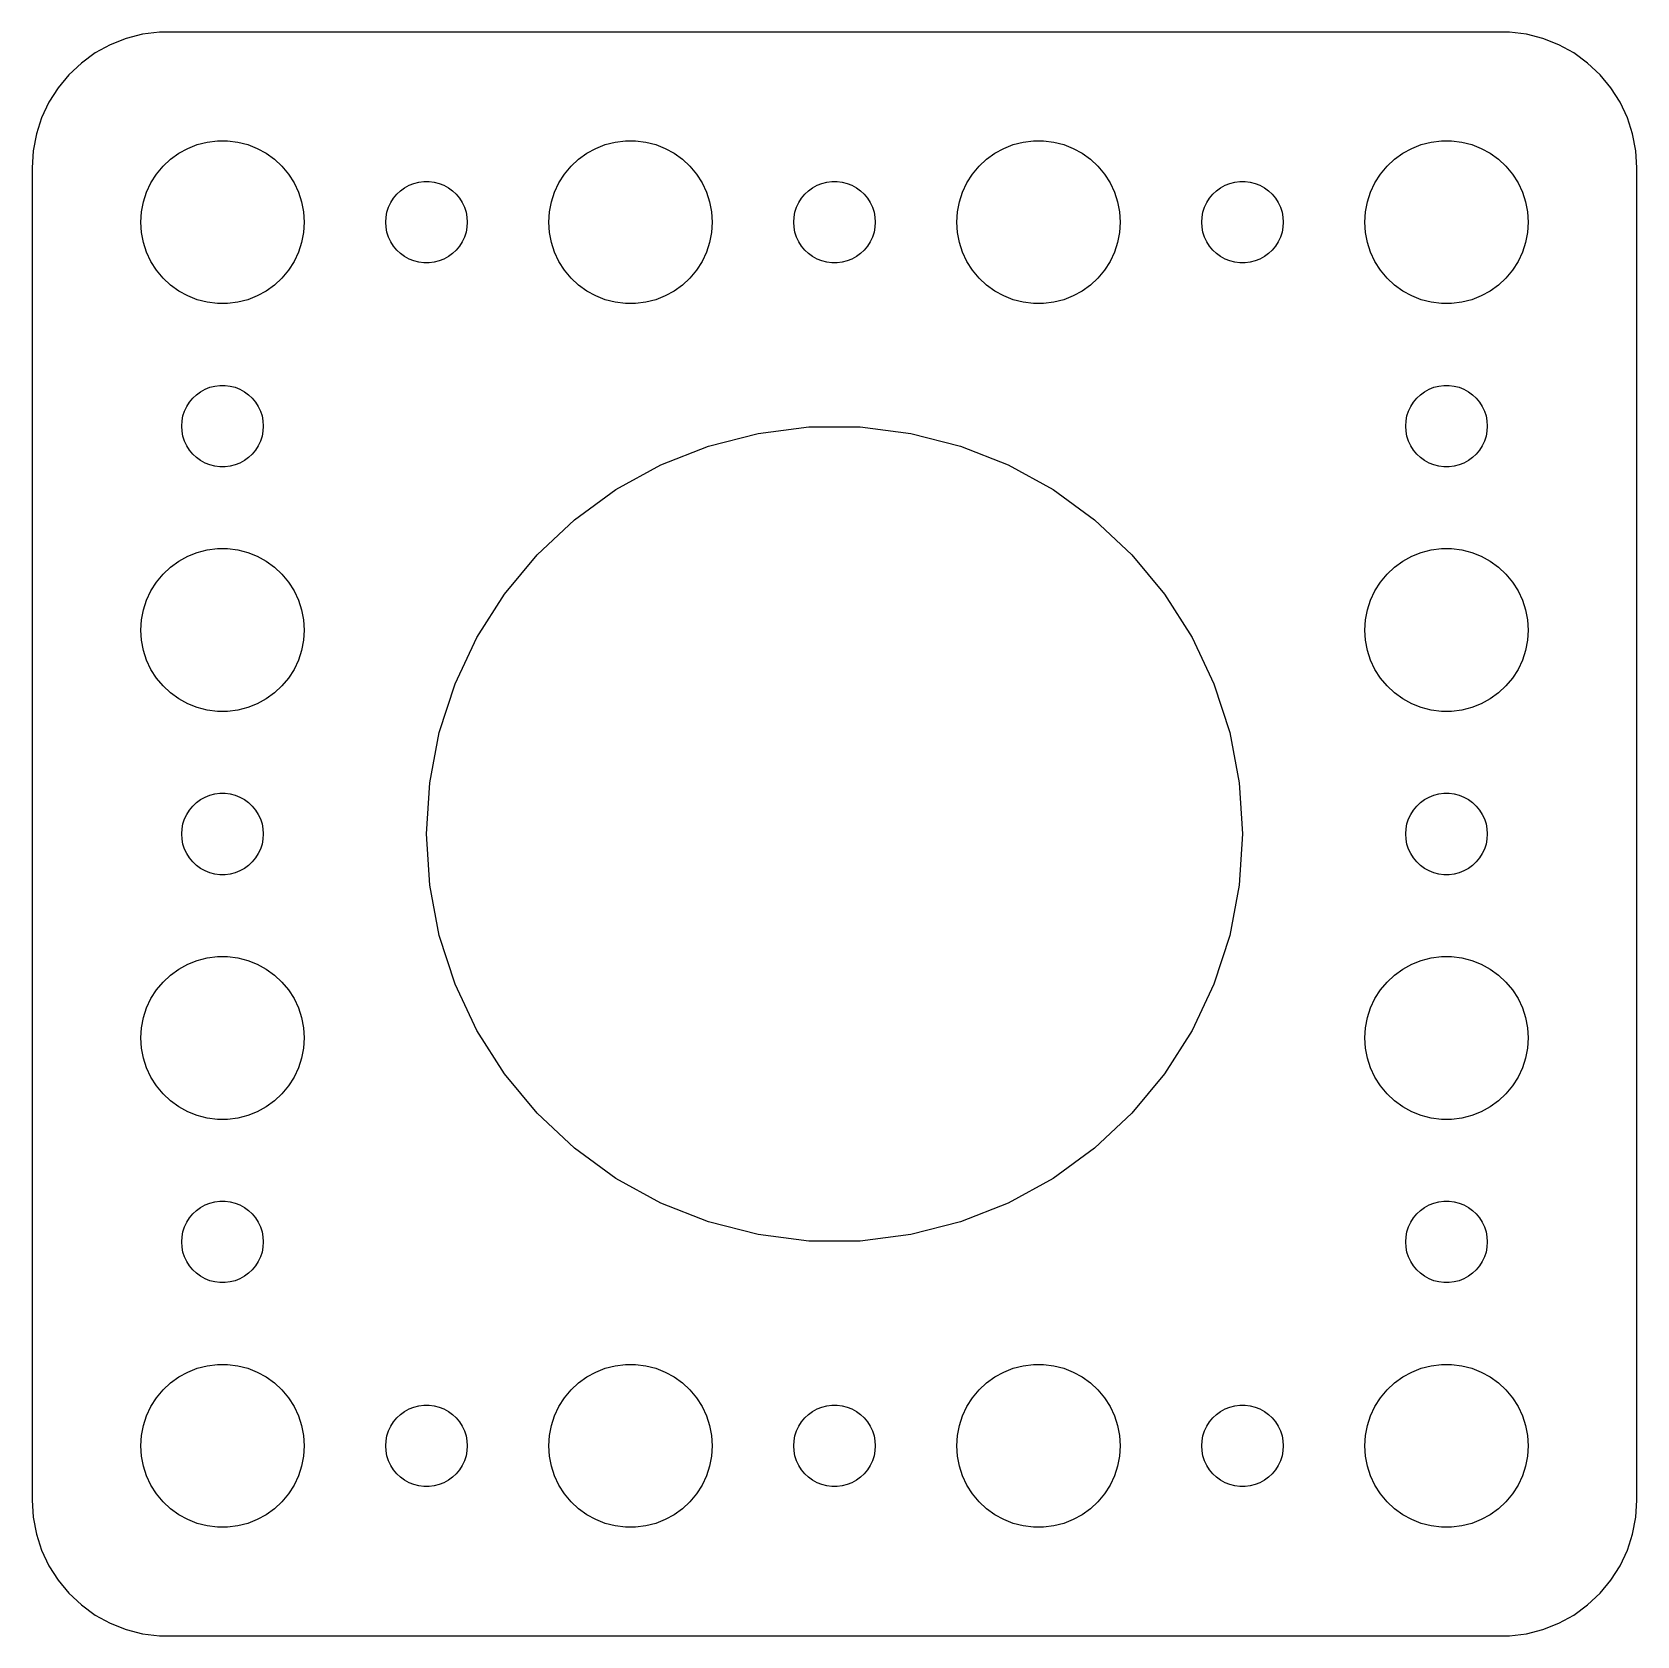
# Model space of a CAD drawing. Header units: metres. Extents: x -29.5 to 29.5, y 39.5 to 98.5.
import ezdxf

# ---------------------------------------------------------------- set-up
doc = ezdxf.new("R2010")
doc.units = ezdxf.units.M

msp = doc.modelspace()

# ---------------------------------------------------------------- linework, layer by layer
for p, q in [((-26.6289, 98.0241), (-27.1791, 97.7216)), ((-26.0451, 98.2553), (-26.6289, 98.0241)), ((-25.4369, 98.4114), (-26.0451, 98.2553)), ((-24.8139, 98.4901), (-25.4369, 98.4114)), ((24.8139, 98.4901), (-24.8139, 98.4901)), ((25.4369, 98.4114), (24.8139, 98.4901)), ((26.0451, 98.2553), (25.4369, 98.4114)), ((26.6289, 98.0241), (26.0451, 98.2553)), ((27.1791, 97.7216), (26.6289, 98.0241)), ((-27.6871, 97.3526), (-28.1448, 96.9227)), ((-27.1791, 97.7216), (-27.6871, 97.3526)), ((27.6871, 97.3526), (27.1791, 97.7216)), ((28.1448, 96.9227), (27.6871, 97.3526)), ((-28.1448, 96.9227), (-28.5451, 96.4389)), ((28.5451, 96.4389), (28.1448, 96.9227)), ((-28.5451, 96.4389), (-28.8815, 95.9088)), ((28.8815, 95.9088), (28.5451, 96.4389)), ((-28.8815, 95.9088), (-29.1489, 95.3406)), ((29.1489, 95.3406), (28.8815, 95.9088)), ((-29.1489, 95.3406), (-29.3429, 94.7434)), ((29.3429, 94.7434), (29.1489, 95.3406)), ((-29.3429, 94.7434), (-29.4606, 94.1267)), ((-23.427, 94.3532), (-23.0621, 94.4469)), ((-23.0621, 94.4469), (-22.6884, 94.4941)), ((-22.6884, 94.4941), (-22.3116, 94.4941)), ((-22.3116, 94.4941), (-21.9379, 94.4469)), ((-21.9379, 94.4469), (-21.5729, 94.3532)), ((-8.42705, 94.3532), (-8.06213, 94.4469)), ((-8.06213, 94.4469), (-7.68837, 94.4941)), ((-7.68837, 94.4941), (-7.31161, 94.4941)), ((-7.31161, 94.4941), (-6.93785, 94.4469)), ((-6.93785, 94.4469), (-6.57294, 94.3532)), ((6.57294, 94.3532), (6.93785, 94.4469)), ((6.93785, 94.4469), (7.31161, 94.4941)), ((7.31161, 94.4941), (7.68837, 94.4941)), ((7.68837, 94.4941), (8.06213, 94.4469)), ((8.06213, 94.4469), (8.42705, 94.3532)), ((21.5729, 94.3532), (21.9379, 94.4469)), ((21.9379, 94.4469), (22.3116, 94.4941)), ((22.3116, 94.4941), (22.6884, 94.4941)), ((22.6884, 94.4941), (23.0621, 94.4469)), ((23.0621, 94.4469), (23.427, 94.3532)), ((29.4606, 94.1267), (29.3429, 94.7434)), ((-29.4606, 94.1267), (-29.5, 93.5)), ((-24.6869, 93.5536), (-24.4123, 93.8115)), ((-24.4123, 93.8115), (-24.1075, 94.033)), ((-24.1075, 94.033), (-23.7773, 94.2145)), ((-23.7773, 94.2145), (-23.427, 94.3532)), ((-21.5729, 94.3532), (-21.2227, 94.2145)), ((-21.2227, 94.2145), (-20.8925, 94.033)), ((-20.8925, 94.033), (-20.5877, 93.8115)), ((-20.5877, 93.8115), (-20.3131, 93.5536)), ((-9.6869, 93.5536), (-9.41226, 93.8115)), ((-9.41226, 93.8115), (-9.10747, 94.033)), ((-9.10747, 94.033), (-8.77733, 94.2145)), ((-8.77733, 94.2145), (-8.42705, 94.3532)), ((-6.57294, 94.3532), (-6.22266, 94.2145)), ((-6.22266, 94.2145), (-5.89252, 94.033)), ((-5.89252, 94.033), (-5.58772, 93.8115)), ((-5.58772, 93.8115), (-5.31308, 93.5536)), ((5.31308, 93.5536), (5.58772, 93.8115)), ((5.58772, 93.8115), (5.89252, 94.033)), ((5.89252, 94.033), (6.22266, 94.2145)), ((6.22266, 94.2145), (6.57294, 94.3532)), ((8.42705, 94.3532), (8.77733, 94.2145)), ((8.77733, 94.2145), (9.10747, 94.033)), ((9.10747, 94.033), (9.41226, 93.8115)), ((9.41226, 93.8115), (9.6869, 93.5536)), ((20.3131, 93.5536), (20.5877, 93.8115)), ((20.5877, 93.8115), (20.8925, 94.033)), ((20.8925, 94.033), (21.2227, 94.2145)), ((21.2227, 94.2145), (21.5729, 94.3532)), ((23.427, 94.3532), (23.7773, 94.2145)), ((23.7773, 94.2145), (24.1075, 94.033)), ((24.1075, 94.033), (24.4123, 93.8115)), ((24.4123, 93.8115), (24.6869, 93.5536)), ((29.5, 93.5), (29.4606, 94.1267)), ((-29.5, 93.5), (-29.5, 44.5)), ((-25.1289, 92.9453), (-24.927, 93.2634)), ((-24.927, 93.2634), (-24.6869, 93.5536)), ((-20.3131, 93.5536), (-20.0729, 93.2634)), ((-20.0729, 93.2634), (-19.8711, 92.9453)), ((-10.1289, 92.9453), (-9.92705, 93.2634)), ((-9.92705, 93.2634), (-9.6869, 93.5536)), ((-5.31308, 93.5536), (-5.07294, 93.2634)), ((-5.07294, 93.2634), (-4.87108, 92.9453)), ((4.87108, 92.9453), (5.07294, 93.2634)), ((5.07294, 93.2634), (5.31308, 93.5536)), ((9.6869, 93.5536), (9.92705, 93.2634)), ((9.92705, 93.2634), (10.1289, 92.9453)), ((19.8711, 92.9453), (20.0729, 93.2634)), ((20.0729, 93.2634), (20.3131, 93.5536)), ((24.6869, 93.5536), (24.927, 93.2634)), ((24.927, 93.2634), (25.1289, 92.9453)), ((29.5, 44.5), (29.5, 93.5)), ((-25.2893, 92.6044), (-25.1289, 92.9453)), ((-19.8711, 92.9453), (-19.7107, 92.6044)), ((-16.0934, 92.5268), (-15.9561, 92.6558)), ((-15.9561, 92.6558), (-15.8037, 92.7665)), ((-15.8037, 92.7665), (-15.6387, 92.8572)), ((-15.6387, 92.8572), (-15.4635, 92.9266)), ((-15.4635, 92.9266), (-15.2811, 92.9734)), ((-15.2811, 92.9734), (-15.0942, 92.997)), ((-15.0942, 92.997), (-14.9058, 92.997)), ((-14.9058, 92.997), (-14.7189, 92.9734)), ((-14.7189, 92.9734), (-14.5365, 92.9266)), ((-14.5365, 92.9266), (-14.3613, 92.8572)), ((-14.3613, 92.8572), (-14.1963, 92.7665)), ((-14.1963, 92.7665), (-14.0439, 92.6558)), ((-14.0439, 92.6558), (-13.9065, 92.5268)), ((-10.2893, 92.6044), (-10.1289, 92.9453)), ((-4.87108, 92.9453), (-4.71066, 92.6044)), ((-1.09344, 92.5268), (-0.95613, 92.6558)), ((-0.95613, 92.6558), (-0.80373, 92.7665)), ((-0.80373, 92.7665), (-0.63866, 92.8572)), ((-0.63866, 92.8572), (-0.46352, 92.9266)), ((-0.46352, 92.9266), (-0.28107, 92.9734)), ((-0.28107, 92.9734), (-0.09418, 92.997)), ((-0.09418, 92.997), (0.09418, 92.997)), ((0.09418, 92.997), (0.28107, 92.9734)), ((0.28107, 92.9734), (0.46352, 92.9266)), ((0.46352, 92.9266), (0.63866, 92.8572)), ((0.63866, 92.8572), (0.80373, 92.7665)), ((0.80373, 92.7665), (0.95613, 92.6558)), ((0.95613, 92.6558), (1.09344, 92.5268)), ((4.71066, 92.6044), (4.87108, 92.9453)), ((10.1289, 92.9453), (10.2893, 92.6044)), ((13.9065, 92.5268), (14.0439, 92.6558)), ((14.0439, 92.6558), (14.1963, 92.7665)), ((14.1963, 92.7665), (14.3613, 92.8572)), ((14.3613, 92.8572), (14.5365, 92.9266)), ((14.5365, 92.9266), (14.7189, 92.9734)), ((14.7189, 92.9734), (14.9058, 92.997)), ((14.9058, 92.997), (15.0942, 92.997)), ((15.0942, 92.997), (15.2811, 92.9734)), ((15.2811, 92.9734), (15.4635, 92.9266)), ((15.4635, 92.9266), (15.6387, 92.8572)), ((15.6387, 92.8572), (15.8037, 92.7665)), ((15.8037, 92.7665), (15.9561, 92.6558)), ((15.9561, 92.6558), (16.0934, 92.5268)), ((19.7107, 92.6044), (19.8711, 92.9453)), ((25.1289, 92.9453), (25.2893, 92.6044)), ((-25.4763, 91.876), (-25.4057, 92.2461)), ((-25.4057, 92.2461), (-25.2893, 92.6044)), ((-19.7107, 92.6044), (-19.5942, 92.2461)), ((-19.5942, 92.2461), (-19.5237, 91.876)), ((-16.4529, 91.873), (-16.3947, 92.0522)), ((-16.3947, 92.0522), (-16.3145, 92.2226)), ((-16.3145, 92.2226), (-16.2135, 92.3817)), ((-16.2135, 92.3817), (-16.0934, 92.5268)), ((-13.9065, 92.5268), (-13.7865, 92.3817)), ((-13.7865, 92.3817), (-13.6855, 92.2226)), ((-13.6855, 92.2226), (-13.6053, 92.0522)), ((-13.6053, 92.0522), (-13.5471, 91.873)), ((-10.4763, 91.876), (-10.4057, 92.2461)), ((-10.4057, 92.2461), (-10.2893, 92.6044)), ((-4.71066, 92.6044), (-4.59424, 92.2461)), ((-4.59424, 92.2461), (-4.52365, 91.876)), ((-1.45287, 91.873), (-1.39465, 92.0522)), ((-1.39465, 92.0522), (-1.31445, 92.2226)), ((-1.31445, 92.2226), (-1.21352, 92.3817)), ((-1.21352, 92.3817), (-1.09344, 92.5268)), ((1.09344, 92.5268), (1.21352, 92.3817)), ((1.21352, 92.3817), (1.31445, 92.2226)), ((1.31445, 92.2226), (1.39465, 92.0522)), ((1.39465, 92.0522), (1.45287, 91.873)), ((4.52365, 91.876), (4.59424, 92.2461)), ((4.59424, 92.2461), (4.71066, 92.6044)), ((10.2893, 92.6044), (10.4057, 92.2461)), ((10.4057, 92.2461), (10.4763, 91.876)), ((13.5471, 91.873), (13.6053, 92.0522)), ((13.6053, 92.0522), (13.6855, 92.2226)), ((13.6855, 92.2226), (13.7865, 92.3817)), ((13.7865, 92.3817), (13.9065, 92.5268)), ((16.0934, 92.5268), (16.2135, 92.3817)), ((16.2135, 92.3817), (16.3145, 92.2226)), ((16.3145, 92.2226), (16.3947, 92.0522)), ((16.3947, 92.0522), (16.4529, 91.873)), ((19.5237, 91.876), (19.5942, 92.2461)), ((19.5942, 92.2461), (19.7107, 92.6044)), ((25.2893, 92.6044), (25.4057, 92.2461)), ((25.4057, 92.2461), (25.4763, 91.876)), ((-25.5, 91.5), (-25.4763, 91.876)), ((-25.4763, 91.124), (-25.5, 91.5)), ((-19.5237, 91.876), (-19.5, 91.5)), ((-19.5, 91.5), (-19.5237, 91.124)), ((-16.5, 91.5), (-16.4882, 91.688)), ((-16.4882, 91.312), (-16.5, 91.5)), ((-16.4882, 91.688), (-16.4529, 91.873)), ((-13.5471, 91.873), (-13.5118, 91.688)), ((-13.5118, 91.688), (-13.5, 91.5)), ((-13.5, 91.5), (-13.5118, 91.312)), ((-10.5, 91.5), (-10.4763, 91.876)), ((-10.4763, 91.124), (-10.5, 91.5)), ((-4.52365, 91.876), (-4.5, 91.5)), ((-4.5, 91.5), (-4.52365, 91.124)), ((-1.5, 91.5), (-1.48816, 91.688)), ((-1.48816, 91.312), (-1.5, 91.5)), ((-1.48816, 91.688), (-1.45287, 91.873)), ((1.45287, 91.873), (1.48816, 91.688)), ((1.48816, 91.688), (1.5, 91.5)), ((1.5, 91.5), (1.48816, 91.312)), ((4.5, 91.5), (4.52365, 91.876)), ((4.52365, 91.124), (4.5, 91.5)), ((10.4763, 91.876), (10.5, 91.5)), ((10.5, 91.5), (10.4763, 91.124)), ((13.5, 91.5), (13.5118, 91.688)), ((13.5118, 91.312), (13.5, 91.5)), ((13.5118, 91.688), (13.5471, 91.873)), ((16.4529, 91.873), (16.4882, 91.688)), ((16.4882, 91.688), (16.5, 91.5)), ((16.5, 91.5), (16.4882, 91.312)), ((19.5, 91.5), (19.5237, 91.876)), ((19.5237, 91.124), (19.5, 91.5)), ((25.4763, 91.876), (25.5, 91.5)), ((25.5, 91.5), (25.4763, 91.124)), ((-25.4057, 90.7539), (-25.4763, 91.124)), ((-19.5237, 91.124), (-19.5942, 90.7539)), ((-16.4529, 91.127), (-16.4882, 91.312)), ((-16.3947, 90.9478), (-16.4529, 91.127)), ((-16.3145, 90.7774), (-16.3947, 90.9478)), ((-13.6053, 90.9478), (-13.6855, 90.7774)), ((-13.5471, 91.127), (-13.6053, 90.9478)), ((-13.5118, 91.312), (-13.5471, 91.127)), ((-10.4057, 90.7539), (-10.4763, 91.124)), ((-4.52365, 91.124), (-4.59424, 90.7539)), ((-1.45287, 91.127), (-1.48816, 91.312)), ((-1.39465, 90.9478), (-1.45287, 91.127)), ((-1.31445, 90.7774), (-1.39465, 90.9478)), ((1.39465, 90.9478), (1.31445, 90.7774)), ((1.45287, 91.127), (1.39465, 90.9478)), ((1.48816, 91.312), (1.45287, 91.127)), ((4.59424, 90.7539), (4.52365, 91.124)), ((10.4763, 91.124), (10.4057, 90.7539)), ((13.5471, 91.127), (13.5118, 91.312)), ((13.6053, 90.9478), (13.5471, 91.127)), ((13.6855, 90.7774), (13.6053, 90.9478)), ((16.3947, 90.9478), (16.3145, 90.7774)), ((16.4529, 91.127), (16.3947, 90.9478)), ((16.4882, 91.312), (16.4529, 91.127)), ((19.5942, 90.7539), (19.5237, 91.124)), ((25.4763, 91.124), (25.4057, 90.7539)), ((-25.2893, 90.3956), (-25.4057, 90.7539)), ((-25.1289, 90.0547), (-25.2893, 90.3956)), ((-19.7107, 90.3956), (-19.8711, 90.0547)), ((-19.5942, 90.7539), (-19.7107, 90.3956)), ((-16.2135, 90.6183), (-16.3145, 90.7774)), ((-16.0934, 90.4732), (-16.2135, 90.6183)), ((-15.9561, 90.3442), (-16.0934, 90.4732)), ((-15.8037, 90.2335), (-15.9561, 90.3442)), ((-14.0439, 90.3442), (-14.1963, 90.2335)), ((-13.9065, 90.4732), (-14.0439, 90.3442)), ((-13.7865, 90.6183), (-13.9065, 90.4732)), ((-13.6855, 90.7774), (-13.7865, 90.6183)), ((-10.2893, 90.3956), (-10.4057, 90.7539)), ((-10.1289, 90.0547), (-10.2893, 90.3956)), ((-4.71066, 90.3956), (-4.87108, 90.0547)), ((-4.59424, 90.7539), (-4.71066, 90.3956)), ((-1.21352, 90.6183), (-1.31445, 90.7774)), ((-1.09344, 90.4732), (-1.21352, 90.6183)), ((-0.95613, 90.3442), (-1.09344, 90.4732)), ((-0.80373, 90.2335), (-0.95613, 90.3442)), ((0.95613, 90.3442), (0.80373, 90.2335)), ((1.09344, 90.4732), (0.95613, 90.3442)), ((1.21352, 90.6183), (1.09344, 90.4732)), ((1.31445, 90.7774), (1.21352, 90.6183)), ((4.71066, 90.3956), (4.59424, 90.7539)), ((4.87108, 90.0547), (4.71066, 90.3956)), ((10.2893, 90.3956), (10.1289, 90.0547)), ((10.4057, 90.7539), (10.2893, 90.3956)), ((13.7865, 90.6183), (13.6855, 90.7774)), ((13.9065, 90.4732), (13.7865, 90.6183)), ((14.0439, 90.3442), (13.9065, 90.4732)), ((14.1963, 90.2335), (14.0439, 90.3442)), ((15.9561, 90.3442), (15.8037, 90.2335)), ((16.0934, 90.4732), (15.9561, 90.3442)), ((16.2135, 90.6183), (16.0934, 90.4732)), ((16.3145, 90.7774), (16.2135, 90.6183)), ((19.7107, 90.3956), (19.5942, 90.7539)), ((19.8711, 90.0547), (19.7107, 90.3956)), ((25.2893, 90.3956), (25.1289, 90.0547)), ((25.4057, 90.7539), (25.2893, 90.3956)), ((-24.927, 89.7366), (-25.1289, 90.0547)), ((-24.6869, 89.4464), (-24.927, 89.7366)), ((-20.0729, 89.7366), (-20.3131, 89.4464)), ((-19.8711, 90.0547), (-20.0729, 89.7366)), ((-15.6387, 90.1427), (-15.8037, 90.2335)), ((-15.4635, 90.0734), (-15.6387, 90.1427)), ((-15.2811, 90.0266), (-15.4635, 90.0734)), ((-15.0942, 90.003), (-15.2811, 90.0266)), ((-14.9058, 90.003), (-15.0942, 90.003)), ((-14.7189, 90.0266), (-14.9058, 90.003)), ((-14.5365, 90.0734), (-14.7189, 90.0266)), ((-14.3613, 90.1427), (-14.5365, 90.0734)), ((-14.1963, 90.2335), (-14.3613, 90.1427)), ((-9.92705, 89.7366), (-10.1289, 90.0547)), ((-9.6869, 89.4464), (-9.92705, 89.7366)), ((-5.07294, 89.7366), (-5.31308, 89.4464)), ((-4.87108, 90.0547), (-5.07294, 89.7366)), ((-0.63866, 90.1427), (-0.80373, 90.2335)), ((-0.46352, 90.0734), (-0.63866, 90.1427)), ((-0.28107, 90.0266), (-0.46352, 90.0734)), ((-0.09418, 90.003), (-0.28107, 90.0266)), ((0.09418, 90.003), (-0.09418, 90.003)), ((0.28107, 90.0266), (0.09418, 90.003)), ((0.46352, 90.0734), (0.28107, 90.0266)), ((0.63866, 90.1427), (0.46352, 90.0734)), ((0.80373, 90.2335), (0.63866, 90.1427)), ((5.07294, 89.7366), (4.87108, 90.0547)), ((5.31308, 89.4464), (5.07294, 89.7366)), ((9.92705, 89.7366), (9.6869, 89.4464)), ((10.1289, 90.0547), (9.92705, 89.7366)), ((14.3613, 90.1427), (14.1963, 90.2335)), ((14.5365, 90.0734), (14.3613, 90.1427)), ((14.7189, 90.0266), (14.5365, 90.0734)), ((14.9058, 90.003), (14.7189, 90.0266)), ((15.0942, 90.003), (14.9058, 90.003)), ((15.2811, 90.0266), (15.0942, 90.003)), ((15.4635, 90.0734), (15.2811, 90.0266)), ((15.6387, 90.1427), (15.4635, 90.0734)), ((15.8037, 90.2335), (15.6387, 90.1427)), ((20.0729, 89.7366), (19.8711, 90.0547)), ((20.3131, 89.4464), (20.0729, 89.7366)), ((24.927, 89.7366), (24.6869, 89.4464)), ((25.1289, 90.0547), (24.927, 89.7366)), ((-24.4123, 89.1884), (-24.6869, 89.4464)), ((-24.1075, 88.967), (-24.4123, 89.1884)), ((-20.5877, 89.1884), (-20.8925, 88.967)), ((-20.3131, 89.4464), (-20.5877, 89.1884)), ((-9.41226, 89.1884), (-9.6869, 89.4464)), ((-9.10747, 88.967), (-9.41226, 89.1884)), ((-5.58772, 89.1884), (-5.89252, 88.967)), ((-5.31308, 89.4464), (-5.58772, 89.1884)), ((5.58772, 89.1884), (5.31308, 89.4464)), ((5.89252, 88.967), (5.58772, 89.1884)), ((9.41226, 89.1884), (9.10747, 88.967)), ((9.6869, 89.4464), (9.41226, 89.1884)), ((20.5877, 89.1884), (20.3131, 89.4464)), ((20.8925, 88.967), (20.5877, 89.1884)), ((24.4123, 89.1884), (24.1075, 88.967)), ((24.6869, 89.4464), (24.4123, 89.1884)), ((-23.7773, 88.7855), (-24.1075, 88.967)), ((-23.427, 88.6468), (-23.7773, 88.7855)), ((-23.0621, 88.5531), (-23.427, 88.6468)), ((-22.6884, 88.5059), (-23.0621, 88.5531)), ((-22.3116, 88.5059), (-22.6884, 88.5059)), ((-21.9379, 88.5531), (-22.3116, 88.5059)), ((-21.5729, 88.6468), (-21.9379, 88.5531)), ((-21.2227, 88.7855), (-21.5729, 88.6468)), ((-20.8925, 88.967), (-21.2227, 88.7855)), ((-8.77733, 88.7855), (-9.10747, 88.967)), ((-8.42705, 88.6468), (-8.77733, 88.7855)), ((-8.06213, 88.5531), (-8.42705, 88.6468)), ((-7.68837, 88.5059), (-8.06213, 88.5531)), ((-7.31161, 88.5059), (-7.68837, 88.5059)), ((-6.93785, 88.5531), (-7.31161, 88.5059)), ((-6.57294, 88.6468), (-6.93785, 88.5531)), ((-6.22266, 88.7855), (-6.57294, 88.6468)), ((-5.89252, 88.967), (-6.22266, 88.7855)), ((6.22266, 88.7855), (5.89252, 88.967)), ((6.57294, 88.6468), (6.22266, 88.7855)), ((6.93785, 88.5531), (6.57294, 88.6468)), ((7.31161, 88.5059), (6.93785, 88.5531)), ((7.68837, 88.5059), (7.31161, 88.5059)), ((8.06213, 88.5531), (7.68837, 88.5059)), ((8.42705, 88.6468), (8.06213, 88.5531)), ((8.77733, 88.7855), (8.42705, 88.6468)), ((9.10747, 88.967), (8.77733, 88.7855)), ((21.2227, 88.7855), (20.8925, 88.967)), ((21.5729, 88.6468), (21.2227, 88.7855)), ((21.9379, 88.5531), (21.5729, 88.6468)), ((22.3116, 88.5059), (21.9379, 88.5531)), ((22.6884, 88.5059), (22.3116, 88.5059)), ((23.0621, 88.5531), (22.6884, 88.5059)), ((23.427, 88.6468), (23.0621, 88.5531)), ((23.7773, 88.7855), (23.427, 88.6468)), ((24.1075, 88.967), (23.7773, 88.7855)), ((-23.7135, 84.8817), (-23.5934, 85.0268)), ((-23.5934, 85.0268), (-23.4561, 85.1558)), ((-23.4561, 85.1558), (-23.3037, 85.2665)), ((-23.3037, 85.2665), (-23.1387, 85.3572)), ((-23.1387, 85.3572), (-22.9635, 85.4266)), ((-22.9635, 85.4266), (-22.7811, 85.4734)), ((-22.7811, 85.4734), (-22.5942, 85.497)), ((-22.5942, 85.497), (-22.4058, 85.497)), ((-22.4058, 85.497), (-22.2189, 85.4734)), ((-22.2189, 85.4734), (-22.0365, 85.4266)), ((-22.0365, 85.4266), (-21.8613, 85.3572)), ((-21.8613, 85.3572), (-21.6963, 85.2665)), ((-21.6963, 85.2665), (-21.5439, 85.1558)), ((-21.5439, 85.1558), (-21.4065, 85.0268)), ((-21.4065, 85.0268), (-21.2865, 84.8817)), ((21.2865, 84.8817), (21.4065, 85.0268)), ((21.4065, 85.0268), (21.5439, 85.1558)), ((21.5439, 85.1558), (21.6963, 85.2665)), ((21.6963, 85.2665), (21.8613, 85.3572)), ((21.8613, 85.3572), (22.0365, 85.4266)), ((22.0365, 85.4266), (22.2189, 85.4734)), ((22.2189, 85.4734), (22.4058, 85.497)), ((22.4058, 85.497), (22.5942, 85.497)), ((22.5942, 85.497), (22.7811, 85.4734)), ((22.7811, 85.4734), (22.9635, 85.4266)), ((22.9635, 85.4266), (23.1387, 85.3572)), ((23.1387, 85.3572), (23.3037, 85.2665)), ((23.3037, 85.2665), (23.4561, 85.1558)), ((23.4561, 85.1558), (23.5934, 85.0268)), ((23.5934, 85.0268), (23.7135, 84.8817)), ((-23.9882, 84.188), (-23.9529, 84.373)), ((-23.9529, 84.373), (-23.8947, 84.5522)), ((-23.8947, 84.5522), (-23.8145, 84.7226)), ((-23.8145, 84.7226), (-23.7135, 84.8817)), ((-21.2865, 84.8817), (-21.1855, 84.7226)), ((-21.1855, 84.7226), (-21.1053, 84.5522)), ((-21.1053, 84.5522), (-21.0471, 84.373)), ((-21.0471, 84.373), (-21.0118, 84.188)), ((21.0118, 84.188), (21.0471, 84.373)), ((21.0471, 84.373), (21.1053, 84.5522)), ((21.1053, 84.5522), (21.1855, 84.7226)), ((21.1855, 84.7226), (21.2865, 84.8817)), ((23.7135, 84.8817), (23.8145, 84.7226)), ((23.8145, 84.7226), (23.8947, 84.5522)), ((23.8947, 84.5522), (23.9529, 84.373)), ((23.9529, 84.373), (23.9882, 84.188)), ((-24, 84), (-23.9882, 84.188)), ((-23.9882, 83.812), (-24, 84)), ((-23.9529, 83.627), (-23.9882, 83.812)), ((-21.0118, 83.812), (-21.0471, 83.627)), ((-21.0118, 84.188), (-21, 84)), ((-21, 84), (-21.0118, 83.812)), ((-2.81071, 83.7343), (-0.94185, 83.9704)), ((-0.94185, 83.9704), (0.94185, 83.9704)), ((0.94185, 83.9704), (2.81071, 83.7343)), ((21, 84), (21.0118, 84.188)), ((21.0118, 83.812), (21, 84)), ((21.0471, 83.627), (21.0118, 83.812)), ((23.9882, 83.812), (23.9529, 83.627)), ((23.9882, 84.188), (24, 84)), ((24, 84), (23.9882, 83.812)), ((-23.8947, 83.4478), (-23.9529, 83.627)), ((-23.8145, 83.2774), (-23.8947, 83.4478)), ((-23.7135, 83.1183), (-23.8145, 83.2774)), ((-21.1855, 83.2774), (-21.2865, 83.1183)), ((-21.1053, 83.4478), (-21.1855, 83.2774)), ((-21.0471, 83.627), (-21.1053, 83.4478)), ((-6.38669, 82.5724), (-4.63525, 83.2658)), ((-4.63525, 83.2658), (-2.81071, 83.7343)), ((2.81071, 83.7343), (4.63525, 83.2658)), ((4.63525, 83.2658), (6.38669, 82.5724)), ((21.1053, 83.4478), (21.0471, 83.627)), ((21.1855, 83.2774), (21.1053, 83.4478)), ((21.2865, 83.1183), (21.1855, 83.2774)), ((23.8145, 83.2774), (23.7135, 83.1183)), ((23.8947, 83.4478), (23.8145, 83.2774)), ((23.9529, 83.627), (23.8947, 83.4478)), ((-23.5934, 82.9732), (-23.7135, 83.1183)), ((-23.4561, 82.8442), (-23.5934, 82.9732)), ((-23.3037, 82.7335), (-23.4561, 82.8442)), ((-23.1387, 82.6427), (-23.3037, 82.7335)), ((-22.9635, 82.5734), (-23.1387, 82.6427)), ((-21.8613, 82.6427), (-22.0365, 82.5734)), ((-21.6963, 82.7335), (-21.8613, 82.6427)), ((-21.5439, 82.8442), (-21.6963, 82.7335)), ((-21.4065, 82.9732), (-21.5439, 82.8442)), ((-21.2865, 83.1183), (-21.4065, 82.9732)), ((21.4065, 82.9732), (21.2865, 83.1183)), ((21.5439, 82.8442), (21.4065, 82.9732)), ((21.6963, 82.7335), (21.5439, 82.8442)), ((21.8613, 82.6427), (21.6963, 82.7335)), ((22.0365, 82.5734), (21.8613, 82.6427)), ((23.1387, 82.6427), (22.9635, 82.5734)), ((23.3037, 82.7335), (23.1387, 82.6427)), ((23.4561, 82.8442), (23.3037, 82.7335)), ((23.5934, 82.9732), (23.4561, 82.8442)), ((23.7135, 83.1183), (23.5934, 82.9732)), ((-22.7811, 82.5266), (-22.9635, 82.5734)), ((-22.5942, 82.5029), (-22.7811, 82.5266)), ((-22.4058, 82.5029), (-22.5942, 82.5029)), ((-22.2189, 82.5266), (-22.4058, 82.5029)), ((-22.0365, 82.5734), (-22.2189, 82.5266)), ((-8.0374, 81.6649), (-6.38669, 82.5724)), ((6.38669, 82.5724), (8.0374, 81.6649)), ((22.2189, 82.5266), (22.0365, 82.5734)), ((22.4058, 82.5029), (22.2189, 82.5266)), ((22.5942, 82.5029), (22.4058, 82.5029)), ((22.7811, 82.5266), (22.5942, 82.5029)), ((22.9635, 82.5734), (22.7811, 82.5266)), ((-9.56136, 80.5577), (-8.0374, 81.6649)), ((8.0374, 81.6649), (9.56136, 80.5577)), ((-10.9345, 79.2682), (-9.56136, 80.5577)), ((9.56136, 80.5577), (10.9345, 79.2682)), ((-24.1075, 79.033), (-23.7773, 79.2145)), ((-23.7773, 79.2145), (-23.427, 79.3532)), ((-23.427, 79.3532), (-23.0621, 79.4469)), ((-23.0621, 79.4469), (-22.6884, 79.4941)), ((-22.6884, 79.4941), (-22.3116, 79.4941)), ((-22.3116, 79.4941), (-21.9379, 79.4469)), ((-21.9379, 79.4469), (-21.5729, 79.3532)), ((-21.5729, 79.3532), (-21.2227, 79.2145)), ((-21.2227, 79.2145), (-20.8925, 79.033)), ((-12.1353, 77.8168), (-10.9345, 79.2682)), ((10.9345, 79.2682), (12.1353, 77.8168)), ((20.8925, 79.033), (21.2227, 79.2145)), ((21.2227, 79.2145), (21.5729, 79.3532)), ((21.5729, 79.3532), (21.9379, 79.4469)), ((21.9379, 79.4469), (22.3116, 79.4941)), ((22.3116, 79.4941), (22.6884, 79.4941)), ((22.6884, 79.4941), (23.0621, 79.4469)), ((23.0621, 79.4469), (23.427, 79.3532)), ((23.427, 79.3532), (23.7773, 79.2145)), ((23.7773, 79.2145), (24.1075, 79.033)), ((-24.927, 78.2634), (-24.6869, 78.5536)), ((-24.6869, 78.5536), (-24.4123, 78.8115)), ((-24.4123, 78.8115), (-24.1075, 79.033)), ((-20.8925, 79.033), (-20.5877, 78.8115)), ((-20.5877, 78.8115), (-20.3131, 78.5536)), ((-20.3131, 78.5536), (-20.0729, 78.2634)), ((20.0729, 78.2634), (20.3131, 78.5536)), ((20.3131, 78.5536), (20.5877, 78.8115)), ((20.5877, 78.8115), (20.8925, 79.033)), ((24.1075, 79.033), (24.4123, 78.8115)), ((24.4123, 78.8115), (24.6869, 78.5536)), ((24.6869, 78.5536), (24.927, 78.2634)), ((-25.2893, 77.6044), (-25.1289, 77.9453)), ((-25.1289, 77.9453), (-24.927, 78.2634)), ((-20.0729, 78.2634), (-19.8711, 77.9453)), ((-19.8711, 77.9453), (-19.7107, 77.6044)), ((19.7107, 77.6044), (19.8711, 77.9453)), ((19.8711, 77.9453), (20.0729, 78.2634)), ((24.927, 78.2634), (25.1289, 77.9453)), ((25.1289, 77.9453), (25.2893, 77.6044)), ((-25.4057, 77.2461), (-25.2893, 77.6044)), ((-19.7107, 77.6044), (-19.5942, 77.2461)), ((-13.1446, 76.2263), (-12.1353, 77.8168)), ((12.1353, 77.8168), (13.1446, 76.2263)), ((19.5942, 77.2461), (19.7107, 77.6044)), ((25.2893, 77.6044), (25.4057, 77.2461)), ((-25.5, 76.5), (-25.4763, 76.876)), ((-25.4763, 76.876), (-25.4057, 77.2461)), ((-19.5942, 77.2461), (-19.5237, 76.876)), ((-19.5237, 76.876), (-19.5, 76.5)), ((19.5, 76.5), (19.5237, 76.876)), ((19.5237, 76.876), (19.5942, 77.2461)), ((25.4057, 77.2461), (25.4763, 76.876)), ((25.4763, 76.876), (25.5, 76.5)), ((-25.4763, 76.124), (-25.5, 76.5)), ((-25.4057, 75.7539), (-25.4763, 76.124)), ((-19.5237, 76.124), (-19.5942, 75.7539)), ((-19.5, 76.5), (-19.5237, 76.124)), ((-13.9466, 74.5219), (-13.1446, 76.2263)), ((13.1446, 76.2263), (13.9466, 74.5219)), ((19.5237, 76.124), (19.5, 76.5)), ((19.5942, 75.7539), (19.5237, 76.124)), ((25.4763, 76.124), (25.4057, 75.7539)), ((25.5, 76.5), (25.4763, 76.124)), ((-25.2893, 75.3956), (-25.4057, 75.7539)), ((-19.5942, 75.7539), (-19.7107, 75.3956)), ((19.7107, 75.3956), (19.5942, 75.7539)), ((25.4057, 75.7539), (25.2893, 75.3956)), ((-25.1289, 75.0547), (-25.2893, 75.3956)), ((-24.927, 74.7366), (-25.1289, 75.0547)), ((-19.8711, 75.0547), (-20.0729, 74.7366)), ((-19.7107, 75.3956), (-19.8711, 75.0547)), ((19.8711, 75.0547), (19.7107, 75.3956)), ((20.0729, 74.7366), (19.8711, 75.0547)), ((25.1289, 75.0547), (24.927, 74.7366)), ((25.2893, 75.3956), (25.1289, 75.0547)), ((-24.6869, 74.4464), (-24.927, 74.7366)), ((-24.4123, 74.1884), (-24.6869, 74.4464)), ((-20.3131, 74.4464), (-20.5877, 74.1884)), ((-20.0729, 74.7366), (-20.3131, 74.4464)), ((-14.5287, 72.7303), (-13.9466, 74.5219)), ((13.9466, 74.5219), (14.5287, 72.7303)), ((20.3131, 74.4464), (20.0729, 74.7366)), ((20.5877, 74.1884), (20.3131, 74.4464)), ((24.6869, 74.4464), (24.4123, 74.1884)), ((24.927, 74.7366), (24.6869, 74.4464)), ((-24.1075, 73.967), (-24.4123, 74.1884)), ((-23.7773, 73.7855), (-24.1075, 73.967)), ((-23.427, 73.6468), (-23.7773, 73.7855)), ((-21.2227, 73.7855), (-21.5729, 73.6468)), ((-20.8925, 73.967), (-21.2227, 73.7855)), ((-20.5877, 74.1884), (-20.8925, 73.967)), ((20.8925, 73.967), (20.5877, 74.1884)), ((21.2227, 73.7855), (20.8925, 73.967)), ((21.5729, 73.6468), (21.2227, 73.7855)), ((23.7773, 73.7855), (23.427, 73.6468)), ((24.1075, 73.967), (23.7773, 73.7855)), ((24.4123, 74.1884), (24.1075, 73.967)), ((-23.0621, 73.5531), (-23.427, 73.6468)), ((-22.6884, 73.5059), (-23.0621, 73.5531)), ((-22.3116, 73.5059), (-22.6884, 73.5059)), ((-21.9379, 73.5531), (-22.3116, 73.5059)), ((-21.5729, 73.6468), (-21.9379, 73.5531)), ((21.9379, 73.5531), (21.5729, 73.6468)), ((22.3116, 73.5059), (21.9379, 73.5531)), ((22.6884, 73.5059), (22.3116, 73.5059)), ((23.0621, 73.5531), (22.6884, 73.5059)), ((23.427, 73.6468), (23.0621, 73.5531)), ((-14.8817, 70.88), (-14.5287, 72.7303)), ((14.5287, 72.7303), (14.8817, 70.88)), ((-15, 69), (-14.8817, 70.88)), ((14.8817, 70.88), (15, 69)), ((-23.4561, 70.1558), (-23.3037, 70.2665)), ((-23.3037, 70.2665), (-23.1387, 70.3572)), ((-23.1387, 70.3572), (-22.9635, 70.4266)), ((-22.9635, 70.4266), (-22.7811, 70.4734)), ((-22.7811, 70.4734), (-22.5942, 70.497)), ((-22.5942, 70.497), (-22.4058, 70.497)), ((-22.4058, 70.497), (-22.2189, 70.4734)), ((-22.2189, 70.4734), (-22.0365, 70.4266)), ((-22.0365, 70.4266), (-21.8613, 70.3572)), ((-21.8613, 70.3572), (-21.6963, 70.2665)), ((-21.6963, 70.2665), (-21.5439, 70.1558)), ((21.5439, 70.1558), (21.6963, 70.2665)), ((21.6963, 70.2665), (21.8613, 70.3572)), ((21.8613, 70.3572), (22.0365, 70.4266)), ((22.0365, 70.4266), (22.2189, 70.4734)), ((22.2189, 70.4734), (22.4058, 70.497)), ((22.4058, 70.497), (22.5942, 70.497)), ((22.5942, 70.497), (22.7811, 70.4734)), ((22.7811, 70.4734), (22.9635, 70.4266)), ((22.9635, 70.4266), (23.1387, 70.3572)), ((23.1387, 70.3572), (23.3037, 70.2665)), ((23.3037, 70.2665), (23.4561, 70.1558)), ((-23.8947, 69.5522), (-23.8145, 69.7226)), ((-23.8145, 69.7226), (-23.7135, 69.8817)), ((-23.7135, 69.8817), (-23.5934, 70.0268)), ((-23.5934, 70.0268), (-23.4561, 70.1558)), ((-21.5439, 70.1558), (-21.4065, 70.0268)), ((-21.4065, 70.0268), (-21.2865, 69.8817)), ((-21.2865, 69.8817), (-21.1855, 69.7226)), ((-21.1855, 69.7226), (-21.1053, 69.5522)), ((21.1053, 69.5522), (21.1855, 69.7226)), ((21.1855, 69.7226), (21.2865, 69.8817)), ((21.2865, 69.8817), (21.4065, 70.0268)), ((21.4065, 70.0268), (21.5439, 70.1558)), ((23.4561, 70.1558), (23.5934, 70.0268)), ((23.5934, 70.0268), (23.7135, 69.8817)), ((23.7135, 69.8817), (23.8145, 69.7226)), ((23.8145, 69.7226), (23.8947, 69.5522)), ((-24, 69), (-23.9882, 69.188)), ((-23.9882, 69.188), (-23.9529, 69.373)), ((-23.9529, 69.373), (-23.8947, 69.5522)), ((-21.1053, 69.5522), (-21.0471, 69.373)), ((-21.0471, 69.373), (-21.0118, 69.188)), ((-21.0118, 69.188), (-21, 69)), ((21, 69), (21.0118, 69.188)), ((21.0118, 69.188), (21.0471, 69.373)), ((21.0471, 69.373), (21.1053, 69.5522)), ((23.8947, 69.5522), (23.9529, 69.373)), ((23.9529, 69.373), (23.9882, 69.188)), ((23.9882, 69.188), (24, 69)), ((-23.9882, 68.812), (-24, 69)), ((-23.9529, 68.627), (-23.9882, 68.812)), ((-23.8947, 68.4478), (-23.9529, 68.627)), ((-23.8145, 68.2774), (-23.8947, 68.4478)), ((-21.1053, 68.4478), (-21.1855, 68.2774)), ((-21.0471, 68.627), (-21.1053, 68.4478)), ((-21.0118, 68.812), (-21.0471, 68.627)), ((-21, 69), (-21.0118, 68.812)), ((-14.8817, 67.12), (-15, 69)), ((15, 69), (14.8817, 67.12)), ((21.0118, 68.812), (21, 69)), ((21.0471, 68.627), (21.0118, 68.812)), ((21.1053, 68.4478), (21.0471, 68.627)), ((21.1855, 68.2774), (21.1053, 68.4478)), ((23.8947, 68.4478), (23.8145, 68.2774)), ((23.9529, 68.627), (23.8947, 68.4478)), ((23.9882, 68.812), (23.9529, 68.627)), ((24, 69), (23.9882, 68.812)), ((-23.7135, 68.1183), (-23.8145, 68.2774)), ((-23.5934, 67.9732), (-23.7135, 68.1183)), ((-23.4561, 67.8442), (-23.5934, 67.9732)), ((-21.4065, 67.9732), (-21.5439, 67.8442)), ((-21.2865, 68.1183), (-21.4065, 67.9732)), ((-21.1855, 68.2774), (-21.2865, 68.1183)), ((21.2865, 68.1183), (21.1855, 68.2774)), ((21.4065, 67.9732), (21.2865, 68.1183)), ((21.5439, 67.8442), (21.4065, 67.9732)), ((23.5934, 67.9732), (23.4561, 67.8442)), ((23.7135, 68.1183), (23.5934, 67.9732)), ((23.8145, 68.2774), (23.7135, 68.1183)), ((-23.3037, 67.7335), (-23.4561, 67.8442)), ((-23.1387, 67.6428), (-23.3037, 67.7335)), ((-22.9635, 67.5734), (-23.1387, 67.6428)), ((-22.7811, 67.5266), (-22.9635, 67.5734)), ((-22.5942, 67.503), (-22.7811, 67.5266)), ((-22.4058, 67.503), (-22.5942, 67.503)), ((-22.2189, 67.5266), (-22.4058, 67.503)), ((-22.0365, 67.5734), (-22.2189, 67.5266)), ((-21.8613, 67.6428), (-22.0365, 67.5734)), ((-21.6963, 67.7335), (-21.8613, 67.6428)), ((-21.5439, 67.8442), (-21.6963, 67.7335)), ((21.6963, 67.7335), (21.5439, 67.8442)), ((21.8613, 67.6428), (21.6963, 67.7335)), ((22.0365, 67.5734), (21.8613, 67.6428)), ((22.2189, 67.5266), (22.0365, 67.5734)), ((22.4058, 67.503), (22.2189, 67.5266)), ((22.5942, 67.503), (22.4058, 67.503)), ((22.7811, 67.5266), (22.5942, 67.503)), ((22.9635, 67.5734), (22.7811, 67.5266)), ((23.1387, 67.6428), (22.9635, 67.5734)), ((23.3037, 67.7335), (23.1387, 67.6428)), ((23.4561, 67.8442), (23.3037, 67.7335)), ((-14.5287, 65.2697), (-14.8817, 67.12)), ((14.8817, 67.12), (14.5287, 65.2697)), ((-13.9466, 63.4781), (-14.5287, 65.2697)), ((14.5287, 65.2697), (13.9466, 63.4781)), ((-23.7773, 64.2145), (-23.427, 64.3532)), ((-23.427, 64.3532), (-23.0621, 64.4469)), ((-23.0621, 64.4469), (-22.6884, 64.4941)), ((-22.6884, 64.4941), (-22.3116, 64.4941)), ((-22.3116, 64.4941), (-21.9379, 64.4469)), ((-21.9379, 64.4469), (-21.5729, 64.3532)), ((-21.5729, 64.3532), (-21.2227, 64.2145)), ((21.2227, 64.2145), (21.5729, 64.3532)), ((21.5729, 64.3532), (21.9379, 64.4469)), ((21.9379, 64.4469), (22.3116, 64.4941)), ((22.3116, 64.4941), (22.6884, 64.4941)), ((22.6884, 64.4941), (23.0621, 64.4469)), ((23.0621, 64.4469), (23.427, 64.3532)), ((23.427, 64.3532), (23.7773, 64.2145)), ((-24.6869, 63.5536), (-24.4123, 63.8116)), ((-24.4123, 63.8116), (-24.1075, 64.033)), ((-24.1075, 64.033), (-23.7773, 64.2145)), ((-21.2227, 64.2145), (-20.8925, 64.033)), ((-20.8925, 64.033), (-20.5877, 63.8116)), ((-20.5877, 63.8116), (-20.3131, 63.5536)), ((20.3131, 63.5536), (20.5877, 63.8116)), ((20.5877, 63.8116), (20.8925, 64.033)), ((20.8925, 64.033), (21.2227, 64.2145)), ((23.7773, 64.2145), (24.1075, 64.033)), ((24.1075, 64.033), (24.4123, 63.8116)), ((24.4123, 63.8116), (24.6869, 63.5536)), ((-25.1289, 62.9453), (-24.927, 63.2634)), ((-24.927, 63.2634), (-24.6869, 63.5536)), ((-20.3131, 63.5536), (-20.0729, 63.2634)), ((-20.0729, 63.2634), (-19.8711, 62.9453)), ((-13.1446, 61.7737), (-13.9466, 63.4781)), ((13.9466, 63.4781), (13.1446, 61.7737)), ((19.8711, 62.9453), (20.0729, 63.2634)), ((20.0729, 63.2634), (20.3131, 63.5536)), ((24.6869, 63.5536), (24.927, 63.2634)), ((24.927, 63.2634), (25.1289, 62.9453)), ((-25.4057, 62.2461), (-25.2893, 62.6044)), ((-25.2893, 62.6044), (-25.1289, 62.9453)), ((-19.8711, 62.9453), (-19.7107, 62.6044)), ((-19.7107, 62.6044), (-19.5942, 62.2461)), ((19.5942, 62.2461), (19.7107, 62.6044)), ((19.7107, 62.6044), (19.8711, 62.9453)), ((25.1289, 62.9453), (25.2893, 62.6044)), ((25.2893, 62.6044), (25.4057, 62.2461)), ((-25.4763, 61.876), (-25.4057, 62.2461)), ((-19.5942, 62.2461), (-19.5237, 61.876)), ((19.5237, 61.876), (19.5942, 62.2461)), ((25.4057, 62.2461), (25.4763, 61.876)), ((-25.5, 61.5), (-25.4763, 61.876)), ((-25.4763, 61.124), (-25.5, 61.5)), ((-19.5237, 61.876), (-19.5, 61.5)), ((-19.5, 61.5), (-19.5237, 61.124)), ((-12.1353, 60.1832), (-13.1446, 61.7737)), ((13.1446, 61.7737), (12.1353, 60.1832)), ((19.5, 61.5), (19.5237, 61.876)), ((19.5237, 61.124), (19.5, 61.5)), ((25.4763, 61.876), (25.5, 61.5)), ((25.5, 61.5), (25.4763, 61.124)), ((-25.4057, 60.7539), (-25.4763, 61.124)), ((-19.5237, 61.124), (-19.5942, 60.7539)), ((19.5942, 60.7539), (19.5237, 61.124)), ((25.4763, 61.124), (25.4057, 60.7539)), ((-25.2893, 60.3956), (-25.4057, 60.7539)), ((-25.1289, 60.0547), (-25.2893, 60.3956)), ((-19.7107, 60.3956), (-19.8711, 60.0547)), ((-19.5942, 60.7539), (-19.7107, 60.3956)), ((-10.9345, 58.7318), (-12.1353, 60.1832)), ((12.1353, 60.1832), (10.9345, 58.7318)), ((19.7107, 60.3956), (19.5942, 60.7539)), ((19.8711, 60.0547), (19.7107, 60.3956)), ((25.2893, 60.3956), (25.1289, 60.0547)), ((25.4057, 60.7539), (25.2893, 60.3956)), ((-24.927, 59.7366), (-25.1289, 60.0547)), ((-24.6869, 59.4464), (-24.927, 59.7366)), ((-20.0729, 59.7366), (-20.3131, 59.4464)), ((-19.8711, 60.0547), (-20.0729, 59.7366)), ((20.0729, 59.7366), (19.8711, 60.0547)), ((20.3131, 59.4464), (20.0729, 59.7366)), ((24.927, 59.7366), (24.6869, 59.4464)), ((25.1289, 60.0547), (24.927, 59.7366)), ((-24.4123, 59.1885), (-24.6869, 59.4464)), ((-24.1075, 58.967), (-24.4123, 59.1885)), ((-20.5877, 59.1885), (-20.8925, 58.967)), ((-20.3131, 59.4464), (-20.5877, 59.1885)), ((20.5877, 59.1885), (20.3131, 59.4464)), ((20.8925, 58.967), (20.5877, 59.1885)), ((24.4123, 59.1885), (24.1075, 58.967)), ((24.6869, 59.4464), (24.4123, 59.1885)), ((-23.7773, 58.7855), (-24.1075, 58.967)), ((-23.427, 58.6468), (-23.7773, 58.7855)), ((-23.0621, 58.5531), (-23.427, 58.6468)), ((-22.6884, 58.5059), (-23.0621, 58.5531)), ((-22.3116, 58.5059), (-22.6884, 58.5059)), ((-21.9379, 58.5531), (-22.3116, 58.5059)), ((-21.5729, 58.6468), (-21.9379, 58.5531)), ((-21.2227, 58.7855), (-21.5729, 58.6468)), ((-20.8925, 58.967), (-21.2227, 58.7855)), ((-9.56136, 57.4423), (-10.9345, 58.7318)), ((10.9345, 58.7318), (9.56136, 57.4423)), ((21.2227, 58.7855), (20.8925, 58.967)), ((21.5729, 58.6468), (21.2227, 58.7855)), ((21.9379, 58.5531), (21.5729, 58.6468)), ((22.3116, 58.5059), (21.9379, 58.5531)), ((22.6884, 58.5059), (22.3116, 58.5059)), ((23.0621, 58.5531), (22.6884, 58.5059)), ((23.427, 58.6468), (23.0621, 58.5531)), ((23.7773, 58.7855), (23.427, 58.6468)), ((24.1075, 58.967), (23.7773, 58.7855)), ((-8.0374, 56.3351), (-9.56136, 57.4423)), ((9.56136, 57.4423), (8.0374, 56.3351)), ((-6.38669, 55.4276), (-8.0374, 56.3351)), ((8.0374, 56.3351), (6.38669, 55.4276)), ((-22.9635, 55.4266), (-22.7811, 55.4734)), ((-22.7811, 55.4734), (-22.5942, 55.4971)), ((-22.5942, 55.4971), (-22.4058, 55.4971)), ((-22.4058, 55.4971), (-22.2189, 55.4734)), ((-22.2189, 55.4734), (-22.0365, 55.4266)), ((22.0365, 55.4266), (22.2189, 55.4734)), ((22.2189, 55.4734), (22.4058, 55.4971)), ((22.4058, 55.4971), (22.5942, 55.4971)), ((22.5942, 55.4971), (22.7811, 55.4734)), ((22.7811, 55.4734), (22.9635, 55.4266)), ((-23.8145, 54.7226), (-23.7135, 54.8817)), ((-23.7135, 54.8817), (-23.5934, 55.0268)), ((-23.5934, 55.0268), (-23.4561, 55.1558)), ((-23.4561, 55.1558), (-23.3037, 55.2665)), ((-23.3037, 55.2665), (-23.1387, 55.3573)), ((-23.1387, 55.3573), (-22.9635, 55.4266)), ((-22.0365, 55.4266), (-21.8613, 55.3573)), ((-21.8613, 55.3573), (-21.6963, 55.2665)), ((-21.6963, 55.2665), (-21.5439, 55.1558)), ((-21.5439, 55.1558), (-21.4065, 55.0268)), ((-21.4065, 55.0268), (-21.2865, 54.8817)), ((-21.2865, 54.8817), (-21.1855, 54.7226)), ((-4.63525, 54.7342), (-6.38669, 55.4276)), ((6.38669, 55.4276), (4.63525, 54.7342)), ((21.1855, 54.7226), (21.2865, 54.8817)), ((21.2865, 54.8817), (21.4065, 55.0268)), ((21.4065, 55.0268), (21.5439, 55.1558)), ((21.5439, 55.1558), (21.6963, 55.2665)), ((21.6963, 55.2665), (21.8613, 55.3573)), ((21.8613, 55.3573), (22.0365, 55.4266)), ((22.9635, 55.4266), (23.1387, 55.3573)), ((23.1387, 55.3573), (23.3037, 55.2665)), ((23.3037, 55.2665), (23.4561, 55.1558)), ((23.4561, 55.1558), (23.5934, 55.0268)), ((23.5934, 55.0268), (23.7135, 54.8817)), ((23.7135, 54.8817), (23.8145, 54.7226)), ((-23.9882, 54.188), (-23.9529, 54.373)), ((-23.9529, 54.373), (-23.8947, 54.5522)), ((-23.8947, 54.5522), (-23.8145, 54.7226)), ((-21.1855, 54.7226), (-21.1053, 54.5522)), ((-21.1053, 54.5522), (-21.0471, 54.373)), ((-21.0471, 54.373), (-21.0118, 54.188)), ((-2.81071, 54.2657), (-4.63525, 54.7342)), ((4.63525, 54.7342), (2.81071, 54.2657)), ((21.0118, 54.188), (21.0471, 54.373)), ((21.0471, 54.373), (21.1053, 54.5522)), ((21.1053, 54.5522), (21.1855, 54.7226)), ((23.8145, 54.7226), (23.8947, 54.5522)), ((23.8947, 54.5522), (23.9529, 54.373)), ((23.9529, 54.373), (23.9882, 54.188)), ((-24, 54), (-23.9882, 54.188)), ((-23.9882, 53.812), (-24, 54)), ((-23.9529, 53.627), (-23.9882, 53.812)), ((-21.0118, 53.812), (-21.0471, 53.627)), ((-21.0118, 54.188), (-21, 54)), ((-21, 54), (-21.0118, 53.812)), ((-0.94185, 54.0296), (-2.81071, 54.2657)), ((0.94185, 54.0296), (-0.94185, 54.0296)), ((2.81071, 54.2657), (0.94185, 54.0296)), ((21, 54), (21.0118, 54.188)), ((21.0118, 53.812), (21, 54)), ((21.0471, 53.627), (21.0118, 53.812)), ((23.9882, 53.812), (23.9529, 53.627)), ((23.9882, 54.188), (24, 54)), ((24, 54), (23.9882, 53.812)), ((-23.8947, 53.4478), (-23.9529, 53.627)), ((-23.8145, 53.2774), (-23.8947, 53.4478)), ((-23.7135, 53.1183), (-23.8145, 53.2774)), ((-23.5934, 52.9732), (-23.7135, 53.1183)), ((-21.2865, 53.1183), (-21.4065, 52.9732)), ((-21.1855, 53.2774), (-21.2865, 53.1183)), ((-21.1053, 53.4478), (-21.1855, 53.2774)), ((-21.0471, 53.627), (-21.1053, 53.4478)), ((21.1053, 53.4478), (21.0471, 53.627)), ((21.1855, 53.2774), (21.1053, 53.4478)), ((21.2865, 53.1183), (21.1855, 53.2774)), ((21.4065, 52.9732), (21.2865, 53.1183)), ((23.7135, 53.1183), (23.5934, 52.9732)), ((23.8145, 53.2774), (23.7135, 53.1183)), ((23.8947, 53.4478), (23.8145, 53.2774)), ((23.9529, 53.627), (23.8947, 53.4478)), ((-23.4561, 52.8442), (-23.5934, 52.9732)), ((-23.3037, 52.7335), (-23.4561, 52.8442)), ((-23.1387, 52.6428), (-23.3037, 52.7335)), ((-22.9635, 52.5734), (-23.1387, 52.6428)), ((-22.7811, 52.5266), (-22.9635, 52.5734)), ((-22.5942, 52.503), (-22.7811, 52.5266)), ((-22.2189, 52.5266), (-22.4058, 52.503)), ((-22.0365, 52.5734), (-22.2189, 52.5266)), ((-21.8613, 52.6428), (-22.0365, 52.5734)), ((-21.6963, 52.7335), (-21.8613, 52.6428)), ((-21.5439, 52.8442), (-21.6963, 52.7335)), ((-21.4065, 52.9732), (-21.5439, 52.8442)), ((21.5439, 52.8442), (21.4065, 52.9732)), ((21.6963, 52.7335), (21.5439, 52.8442)), ((21.8613, 52.6428), (21.6963, 52.7335)), ((22.0365, 52.5734), (21.8613, 52.6428)), ((22.2189, 52.5266), (22.0365, 52.5734)), ((22.4058, 52.503), (22.2189, 52.5266)), ((22.7811, 52.5266), (22.5942, 52.503)), ((22.9635, 52.5734), (22.7811, 52.5266)), ((23.1387, 52.6428), (22.9635, 52.5734)), ((23.3037, 52.7335), (23.1387, 52.6428)), ((23.4561, 52.8442), (23.3037, 52.7335)), ((23.5934, 52.9732), (23.4561, 52.8442)), ((-22.4058, 52.503), (-22.5942, 52.503)), ((22.5942, 52.503), (22.4058, 52.503)), ((-24.4123, 48.8116), (-24.1075, 49.033)), ((-24.1075, 49.033), (-23.7773, 49.2145)), ((-23.7773, 49.2145), (-23.427, 49.3532)), ((-23.427, 49.3532), (-23.0621, 49.4469)), ((-23.0621, 49.4469), (-22.6884, 49.4941)), ((-22.6884, 49.4941), (-22.3116, 49.4941)), ((-22.3116, 49.4941), (-21.9379, 49.4469)), ((-21.9379, 49.4469), (-21.5729, 49.3532)), ((-21.5729, 49.3532), (-21.2227, 49.2145)), ((-21.2227, 49.2145), (-20.8925, 49.033)), ((-20.8925, 49.033), (-20.5877, 48.8116)), ((-9.41226, 48.8116), (-9.10747, 49.033)), ((-9.10747, 49.033), (-8.77733, 49.2145)), ((-8.77733, 49.2145), (-8.42705, 49.3532)), ((-8.42705, 49.3532), (-8.06213, 49.4469)), ((-8.06213, 49.4469), (-7.68837, 49.4941)), ((-7.68837, 49.4941), (-7.31161, 49.4941)), ((-7.31161, 49.4941), (-6.93785, 49.4469)), ((-6.93785, 49.4469), (-6.57294, 49.3532)), ((-6.57294, 49.3532), (-6.22266, 49.2145)), ((-6.22266, 49.2145), (-5.89252, 49.033)), ((-5.89252, 49.033), (-5.58772, 48.8116)), ((5.58772, 48.8116), (5.89252, 49.033)), ((5.89252, 49.033), (6.22266, 49.2145)), ((6.22266, 49.2145), (6.57294, 49.3532)), ((6.57294, 49.3532), (6.93785, 49.4469)), ((6.93785, 49.4469), (7.31161, 49.4941)), ((7.31161, 49.4941), (7.68837, 49.4941)), ((7.68837, 49.4941), (8.06213, 49.4469)), ((8.06213, 49.4469), (8.42705, 49.3532)), ((8.42705, 49.3532), (8.77733, 49.2145)), ((8.77733, 49.2145), (9.10747, 49.033)), ((9.10747, 49.033), (9.41226, 48.8116)), ((20.5877, 48.8116), (20.8925, 49.033)), ((20.8925, 49.033), (21.2227, 49.2145)), ((21.2227, 49.2145), (21.5729, 49.3532)), ((21.5729, 49.3532), (21.9379, 49.4469)), ((21.9379, 49.4469), (22.3116, 49.4941)), ((22.3116, 49.4941), (22.6884, 49.4941)), ((22.6884, 49.4941), (23.0621, 49.4469)), ((23.0621, 49.4469), (23.427, 49.3532)), ((23.427, 49.3532), (23.7773, 49.2145)), ((23.7773, 49.2145), (24.1075, 49.033)), ((24.1075, 49.033), (24.4123, 48.8116)), ((-24.927, 48.2634), (-24.6869, 48.5536)), ((-24.6869, 48.5536), (-24.4123, 48.8116)), ((-20.5877, 48.8116), (-20.3131, 48.5536)), ((-20.3131, 48.5536), (-20.0729, 48.2634)), ((-9.92705, 48.2634), (-9.6869, 48.5536)), ((-9.6869, 48.5536), (-9.41226, 48.8116)), ((-5.58772, 48.8116), (-5.31308, 48.5536)), ((-5.31308, 48.5536), (-5.07294, 48.2634)), ((5.07294, 48.2634), (5.31308, 48.5536)), ((5.31308, 48.5536), (5.58772, 48.8116)), ((9.41226, 48.8116), (9.6869, 48.5536)), ((9.6869, 48.5536), (9.92705, 48.2634)), ((20.0729, 48.2634), (20.3131, 48.5536)), ((20.3131, 48.5536), (20.5877, 48.8116)), ((24.4123, 48.8116), (24.6869, 48.5536)), ((24.6869, 48.5536), (24.927, 48.2634)), ((-25.2893, 47.6044), (-25.1289, 47.9453)), ((-25.1289, 47.9453), (-24.927, 48.2634)), ((-20.0729, 48.2634), (-19.8711, 47.9453)), ((-19.8711, 47.9453), (-19.7107, 47.6044)), ((-15.8037, 47.7665), (-15.6387, 47.8573)), ((-15.6387, 47.8573), (-15.4635, 47.9266)), ((-15.4635, 47.9266), (-15.2811, 47.9734)), ((-15.2811, 47.9734), (-15.0942, 47.997)), ((-15.0942, 47.997), (-14.9058, 47.997)), ((-14.9058, 47.997), (-14.7189, 47.9734)), ((-14.7189, 47.9734), (-14.5365, 47.9266)), ((-14.5365, 47.9266), (-14.3613, 47.8573)), ((-14.3613, 47.8573), (-14.1963, 47.7665)), ((-10.2893, 47.6044), (-10.1289, 47.9453)), ((-10.1289, 47.9453), (-9.92705, 48.2634)), ((-5.07294, 48.2634), (-4.87108, 47.9453)), ((-4.87108, 47.9453), (-4.71066, 47.6044)), ((-0.80373, 47.7665), (-0.63866, 47.8573)), ((-0.63866, 47.8573), (-0.46352, 47.9266)), ((-0.46352, 47.9266), (-0.28107, 47.9734)), ((-0.28107, 47.9734), (-0.09418, 47.997)), ((-0.09418, 47.997), (0.09418, 47.997)), ((0.09418, 47.997), (0.28107, 47.9734)), ((0.28107, 47.9734), (0.46352, 47.9266)), ((0.46352, 47.9266), (0.63866, 47.8573)), ((0.63866, 47.8573), (0.80373, 47.7665)), ((4.71066, 47.6044), (4.87108, 47.9453)), ((4.87108, 47.9453), (5.07294, 48.2634)), ((9.92705, 48.2634), (10.1289, 47.9453)), ((10.1289, 47.9453), (10.2893, 47.6044)), ((14.1963, 47.7665), (14.3613, 47.8573)), ((14.3613, 47.8573), (14.5365, 47.9266)), ((14.5365, 47.9266), (14.7189, 47.9734)), ((14.7189, 47.9734), (14.9058, 47.997)), ((14.9058, 47.997), (15.0942, 47.997)), ((15.0942, 47.997), (15.2811, 47.9734)), ((15.2811, 47.9734), (15.4635, 47.9266)), ((15.4635, 47.9266), (15.6387, 47.8573)), ((15.6387, 47.8573), (15.8037, 47.7665)), ((19.7107, 47.6044), (19.8711, 47.9453)), ((19.8711, 47.9453), (20.0729, 48.2634)), ((24.927, 48.2634), (25.1289, 47.9453)), ((25.1289, 47.9453), (25.2893, 47.6044)), ((-25.4763, 46.876), (-25.4057, 47.2461)), ((-25.4057, 47.2461), (-25.2893, 47.6044)), ((-19.7107, 47.6044), (-19.5942, 47.2461)), ((-19.5942, 47.2461), (-19.5237, 46.876)), ((-16.3947, 47.0522), (-16.3145, 47.2226)), ((-16.3145, 47.2226), (-16.2135, 47.3817)), ((-16.2135, 47.3817), (-16.0934, 47.5268)), ((-16.0934, 47.5268), (-15.9561, 47.6558)), ((-15.9561, 47.6558), (-15.8037, 47.7665)), ((-14.1963, 47.7665), (-14.0439, 47.6558)), ((-14.0439, 47.6558), (-13.9065, 47.5268)), ((-13.9065, 47.5268), (-13.7865, 47.3817)), ((-13.7865, 47.3817), (-13.6855, 47.2226)), ((-13.6855, 47.2226), (-13.6053, 47.0522)), ((-10.4763, 46.876), (-10.4057, 47.2461)), ((-10.4057, 47.2461), (-10.2893, 47.6044)), ((-4.71066, 47.6044), (-4.59424, 47.2461)), ((-4.59424, 47.2461), (-4.52365, 46.876)), ((-1.39465, 47.0522), (-1.31445, 47.2226)), ((-1.31445, 47.2226), (-1.21352, 47.3817)), ((-1.21352, 47.3817), (-1.09344, 47.5268)), ((-1.09344, 47.5268), (-0.95613, 47.6558)), ((-0.95613, 47.6558), (-0.80373, 47.7665)), ((0.80373, 47.7665), (0.95613, 47.6558)), ((0.95613, 47.6558), (1.09344, 47.5268)), ((1.09344, 47.5268), (1.21352, 47.3817)), ((1.21352, 47.3817), (1.31445, 47.2226)), ((1.31445, 47.2226), (1.39465, 47.0522)), ((4.52365, 46.876), (4.59424, 47.2461)), ((4.59424, 47.2461), (4.71066, 47.6044)), ((10.2893, 47.6044), (10.4057, 47.2461)), ((10.4057, 47.2461), (10.4763, 46.876)), ((13.6053, 47.0522), (13.6855, 47.2226)), ((13.6855, 47.2226), (13.7865, 47.3817)), ((13.7865, 47.3817), (13.9065, 47.5268)), ((13.9065, 47.5268), (14.0439, 47.6558)), ((14.0439, 47.6558), (14.1963, 47.7665)), ((15.8037, 47.7665), (15.9561, 47.6558)), ((15.9561, 47.6558), (16.0934, 47.5268)), ((16.0934, 47.5268), (16.2135, 47.3817)), ((16.2135, 47.3817), (16.3145, 47.2226)), ((16.3145, 47.2226), (16.3947, 47.0522)), ((19.5237, 46.876), (19.5942, 47.2461)), ((19.5942, 47.2461), (19.7107, 47.6044)), ((25.2893, 47.6044), (25.4057, 47.2461)), ((25.4057, 47.2461), (25.4763, 46.876)), ((-25.5, 46.5), (-25.4763, 46.876)), ((-19.5237, 46.876), (-19.5, 46.5)), ((-16.5, 46.5), (-16.4882, 46.688)), ((-16.4882, 46.688), (-16.4529, 46.873)), ((-16.4529, 46.873), (-16.3947, 47.0522)), ((-13.6053, 47.0522), (-13.5471, 46.873)), ((-13.5471, 46.873), (-13.5118, 46.688)), ((-13.5118, 46.688), (-13.5, 46.5)), ((-10.5, 46.5), (-10.4763, 46.876)), ((-4.52365, 46.876), (-4.5, 46.5)), ((-1.5, 46.5), (-1.48816, 46.688)), ((-1.48816, 46.688), (-1.45287, 46.873)), ((-1.45287, 46.873), (-1.39465, 47.0522)), ((1.39465, 47.0522), (1.45287, 46.873)), ((1.45287, 46.873), (1.48816, 46.688)), ((1.48816, 46.688), (1.5, 46.5)), ((4.5, 46.5), (4.52365, 46.876)), ((10.4763, 46.876), (10.5, 46.5)), ((13.5, 46.5), (13.5118, 46.688)), ((13.5118, 46.688), (13.5471, 46.873)), ((13.5471, 46.873), (13.6053, 47.0522)), ((16.3947, 47.0522), (16.4529, 46.873)), ((16.4529, 46.873), (16.4882, 46.688)), ((16.4882, 46.688), (16.5, 46.5)), ((19.5, 46.5), (19.5237, 46.876)), ((25.4763, 46.876), (25.5, 46.5)), ((-25.4763, 46.124), (-25.5, 46.5)), ((-25.4057, 45.7539), (-25.4763, 46.124)), ((-19.5237, 46.124), (-19.5942, 45.7539)), ((-19.5, 46.5), (-19.5237, 46.124)), ((-16.4882, 46.312), (-16.5, 46.5)), ((-16.4529, 46.127), (-16.4882, 46.312)), ((-16.3947, 45.9478), (-16.4529, 46.127)), ((-13.5471, 46.127), (-13.6053, 45.9478)), ((-13.5118, 46.312), (-13.5471, 46.127)), ((-13.5, 46.5), (-13.5118, 46.312)), ((-10.4763, 46.124), (-10.5, 46.5)), ((-10.4057, 45.7539), (-10.4763, 46.124)), ((-4.52365, 46.124), (-4.59424, 45.7539)), ((-4.5, 46.5), (-4.52365, 46.124)), ((-1.48816, 46.312), (-1.5, 46.5)), ((-1.45287, 46.127), (-1.48816, 46.312)), ((-1.39465, 45.9478), (-1.45287, 46.127)), ((1.45287, 46.127), (1.39465, 45.9478)), ((1.48816, 46.312), (1.45287, 46.127)), ((1.5, 46.5), (1.48816, 46.312)), ((4.52365, 46.124), (4.5, 46.5)), ((4.59424, 45.7539), (4.52365, 46.124)), ((10.4763, 46.124), (10.4057, 45.7539)), ((10.5, 46.5), (10.4763, 46.124)), ((13.5118, 46.312), (13.5, 46.5)), ((13.5471, 46.127), (13.5118, 46.312)), ((13.6053, 45.9478), (13.5471, 46.127)), ((16.4529, 46.127), (16.3947, 45.9478)), ((16.4882, 46.312), (16.4529, 46.127)), ((16.5, 46.5), (16.4882, 46.312)), ((19.5237, 46.124), (19.5, 46.5)), ((19.5942, 45.7539), (19.5237, 46.124)), ((25.4763, 46.124), (25.4057, 45.7539)), ((25.5, 46.5), (25.4763, 46.124)), ((-25.2893, 45.3956), (-25.4057, 45.7539)), ((-19.5942, 45.7539), (-19.7107, 45.3956)), ((-16.3145, 45.7774), (-16.3947, 45.9478)), ((-16.2135, 45.6183), (-16.3145, 45.7774)), ((-16.0934, 45.4732), (-16.2135, 45.6183)), ((-15.9561, 45.3442), (-16.0934, 45.4732)), ((-13.9065, 45.4732), (-14.0439, 45.3442)), ((-13.7865, 45.6183), (-13.9065, 45.4732)), ((-13.6855, 45.7774), (-13.7865, 45.6183)), ((-13.6053, 45.9478), (-13.6855, 45.7774)), ((-10.2893, 45.3956), (-10.4057, 45.7539)), ((-4.59424, 45.7539), (-4.71066, 45.3956)), ((-1.31445, 45.7774), (-1.39465, 45.9478)), ((-1.21352, 45.6183), (-1.31445, 45.7774)), ((-1.09344, 45.4732), (-1.21352, 45.6183)), ((-0.95613, 45.3442), (-1.09344, 45.4732)), ((1.09344, 45.4732), (0.95613, 45.3442)), ((1.21352, 45.6183), (1.09344, 45.4732)), ((1.31445, 45.7774), (1.21352, 45.6183)), ((1.39465, 45.9478), (1.31445, 45.7774)), ((4.71066, 45.3956), (4.59424, 45.7539)), ((10.4057, 45.7539), (10.2893, 45.3956)), ((13.6855, 45.7774), (13.6053, 45.9478)), ((13.7865, 45.6183), (13.6855, 45.7774)), ((13.9065, 45.4732), (13.7865, 45.6183)), ((14.0439, 45.3442), (13.9065, 45.4732)), ((16.0934, 45.4732), (15.9561, 45.3442)), ((16.2135, 45.6183), (16.0934, 45.4732)), ((16.3145, 45.7774), (16.2135, 45.6183)), ((16.3947, 45.9478), (16.3145, 45.7774)), ((19.7107, 45.3956), (19.5942, 45.7539)), ((25.4057, 45.7539), (25.2893, 45.3956)), ((-25.1289, 45.0547), (-25.2893, 45.3956)), ((-24.927, 44.7366), (-25.1289, 45.0547)), ((-19.8711, 45.0547), (-20.0729, 44.7366)), ((-19.7107, 45.3956), (-19.8711, 45.0547)), ((-15.8037, 45.2335), (-15.9561, 45.3442)), ((-15.6387, 45.1428), (-15.8037, 45.2335)), ((-15.4635, 45.0734), (-15.6387, 45.1428)), ((-15.2811, 45.0266), (-15.4635, 45.0734)), ((-15.0942, 45.003), (-15.2811, 45.0266)), ((-14.9058, 45.003), (-15.0942, 45.003)), ((-14.7189, 45.0266), (-14.9058, 45.003)), ((-14.5365, 45.0734), (-14.7189, 45.0266)), ((-14.3613, 45.1428), (-14.5365, 45.0734)), ((-14.1963, 45.2335), (-14.3613, 45.1428)), ((-14.0439, 45.3442), (-14.1963, 45.2335)), ((-10.1289, 45.0547), (-10.2893, 45.3956)), ((-9.92705, 44.7366), (-10.1289, 45.0547)), ((-4.87108, 45.0547), (-5.07294, 44.7366)), ((-4.71066, 45.3956), (-4.87108, 45.0547)), ((-0.80373, 45.2335), (-0.95613, 45.3442)), ((-0.63866, 45.1428), (-0.80373, 45.2335)), ((-0.46352, 45.0734), (-0.63866, 45.1428)), ((-0.28107, 45.0266), (-0.46352, 45.0734)), ((-0.09418, 45.003), (-0.28107, 45.0266)), ((0.09418, 45.003), (-0.09418, 45.003)), ((0.28107, 45.0266), (0.09418, 45.003)), ((0.46352, 45.0734), (0.28107, 45.0266)), ((0.63866, 45.1428), (0.46352, 45.0734)), ((0.80373, 45.2335), (0.63866, 45.1428)), ((0.95613, 45.3442), (0.80373, 45.2335)), ((4.87108, 45.0547), (4.71066, 45.3956)), ((5.07294, 44.7366), (4.87108, 45.0547)), ((10.1289, 45.0547), (9.92705, 44.7366)), ((10.2893, 45.3956), (10.1289, 45.0547)), ((14.1963, 45.2335), (14.0439, 45.3442)), ((14.3613, 45.1428), (14.1963, 45.2335)), ((14.5365, 45.0734), (14.3613, 45.1428)), ((14.7189, 45.0266), (14.5365, 45.0734)), ((14.9058, 45.003), (14.7189, 45.0266)), ((15.0942, 45.003), (14.9058, 45.003)), ((15.2811, 45.0266), (15.0942, 45.003)), ((15.4635, 45.0734), (15.2811, 45.0266)), ((15.6387, 45.1428), (15.4635, 45.0734)), ((15.8037, 45.2335), (15.6387, 45.1428)), ((15.9561, 45.3442), (15.8037, 45.2335)), ((19.8711, 45.0547), (19.7107, 45.3956)), ((20.0729, 44.7366), (19.8711, 45.0547)), ((25.1289, 45.0547), (24.927, 44.7366)), ((25.2893, 45.3956), (25.1289, 45.0547)), ((-29.5, 44.5), (-29.4606, 43.8733)), ((-24.6869, 44.4464), (-24.927, 44.7366)), ((-24.4123, 44.1885), (-24.6869, 44.4464)), ((-20.3131, 44.4464), (-20.5877, 44.1885)), ((-20.0729, 44.7366), (-20.3131, 44.4464)), ((-9.6869, 44.4464), (-9.92705, 44.7366)), ((-9.41226, 44.1885), (-9.6869, 44.4464)), ((-5.31308, 44.4464), (-5.58772, 44.1885)), ((-5.07294, 44.7366), (-5.31308, 44.4464)), ((5.31308, 44.4464), (5.07294, 44.7366)), ((5.58772, 44.1885), (5.31308, 44.4464)), ((9.6869, 44.4464), (9.41226, 44.1885)), ((9.92705, 44.7366), (9.6869, 44.4464)), ((20.3131, 44.4464), (20.0729, 44.7366)), ((20.5877, 44.1885), (20.3131, 44.4464)), ((24.6869, 44.4464), (24.4123, 44.1885)), ((24.927, 44.7366), (24.6869, 44.4464)), ((29.4606, 43.8733), (29.5, 44.5)), ((-29.4606, 43.8733), (-29.3429, 43.2566)), ((-24.1075, 43.967), (-24.4123, 44.1885)), ((-23.7773, 43.7855), (-24.1075, 43.967)), ((-23.427, 43.6468), (-23.7773, 43.7855)), ((-21.2227, 43.7855), (-21.5729, 43.6468)), ((-20.8925, 43.967), (-21.2227, 43.7855)), ((-20.5877, 44.1885), (-20.8925, 43.967)), ((-9.10747, 43.967), (-9.41226, 44.1885)), ((-8.77733, 43.7855), (-9.10747, 43.967)), ((-8.42705, 43.6468), (-8.77733, 43.7855)), ((-6.22266, 43.7855), (-6.57294, 43.6468)), ((-5.89252, 43.967), (-6.22266, 43.7855)), ((-5.58772, 44.1885), (-5.89252, 43.967)), ((5.89252, 43.967), (5.58772, 44.1885)), ((6.22266, 43.7855), (5.89252, 43.967)), ((6.57294, 43.6468), (6.22266, 43.7855)), ((8.77733, 43.7855), (8.42705, 43.6468)), ((9.10747, 43.967), (8.77733, 43.7855)), ((9.41226, 44.1885), (9.10747, 43.967)), ((20.8925, 43.967), (20.5877, 44.1885)), ((21.2227, 43.7855), (20.8925, 43.967)), ((21.5729, 43.6468), (21.2227, 43.7855)), ((23.7773, 43.7855), (23.427, 43.6468)), ((24.1075, 43.967), (23.7773, 43.7855)), ((24.4123, 44.1885), (24.1075, 43.967)), ((29.3429, 43.2566), (29.4606, 43.8733)), ((-29.3429, 43.2566), (-29.1489, 42.6594)), ((-23.0621, 43.5531), (-23.427, 43.6468)), ((-22.6884, 43.5059), (-23.0621, 43.5531)), ((-22.3116, 43.5059), (-22.6884, 43.5059)), ((-21.9379, 43.5531), (-22.3116, 43.5059)), ((-21.5729, 43.6468), (-21.9379, 43.5531)), ((-8.06213, 43.5531), (-8.42705, 43.6468)), ((-7.68837, 43.5059), (-8.06213, 43.5531)), ((-7.31161, 43.5059), (-7.68837, 43.5059)), ((-6.93785, 43.5531), (-7.31161, 43.5059)), ((-6.57294, 43.6468), (-6.93785, 43.5531)), ((6.93785, 43.5531), (6.57294, 43.6468)), ((7.31161, 43.5059), (6.93785, 43.5531)), ((7.68837, 43.5059), (7.31161, 43.5059)), ((8.06213, 43.5531), (7.68837, 43.5059)), ((8.42705, 43.6468), (8.06213, 43.5531)), ((21.9379, 43.5531), (21.5729, 43.6468)), ((22.3116, 43.5059), (21.9379, 43.5531)), ((22.6884, 43.5059), (22.3116, 43.5059)), ((23.0621, 43.5531), (22.6884, 43.5059)), ((23.427, 43.6468), (23.0621, 43.5531)), ((29.1489, 42.6594), (29.3429, 43.2566)), ((-29.1489, 42.6594), (-28.8815, 42.0912)), ((28.8815, 42.0912), (29.1489, 42.6594)), ((-28.8815, 42.0912), (-28.5451, 41.5611)), ((28.5451, 41.5611), (28.8815, 42.0912)), ((-28.5451, 41.5611), (-28.1448, 41.0773)), ((28.1448, 41.0773), (28.5451, 41.5611)), ((-28.1448, 41.0773), (-27.6871, 40.6474)), ((27.6871, 40.6474), (28.1448, 41.0773)), ((-27.6871, 40.6474), (-27.1791, 40.2784)), ((-27.1791, 40.2784), (-26.6289, 39.9759)), ((26.6289, 39.9759), (27.1791, 40.2784)), ((27.1791, 40.2784), (27.6871, 40.6474)), ((-26.6289, 39.9759), (-26.0451, 39.7447)), ((-26.0451, 39.7447), (-25.4369, 39.5886)), ((-25.4369, 39.5886), (-24.8139, 39.5099)), ((24.8139, 39.5099), (25.4369, 39.5886)), ((25.4369, 39.5886), (26.0451, 39.7447)), ((26.0451, 39.7447), (26.6289, 39.9759)), ((-24.8139, 39.5099), (24.8139, 39.5099))]:
    msp.add_line(p, q)

doc.saveas('drawing.dxf')
